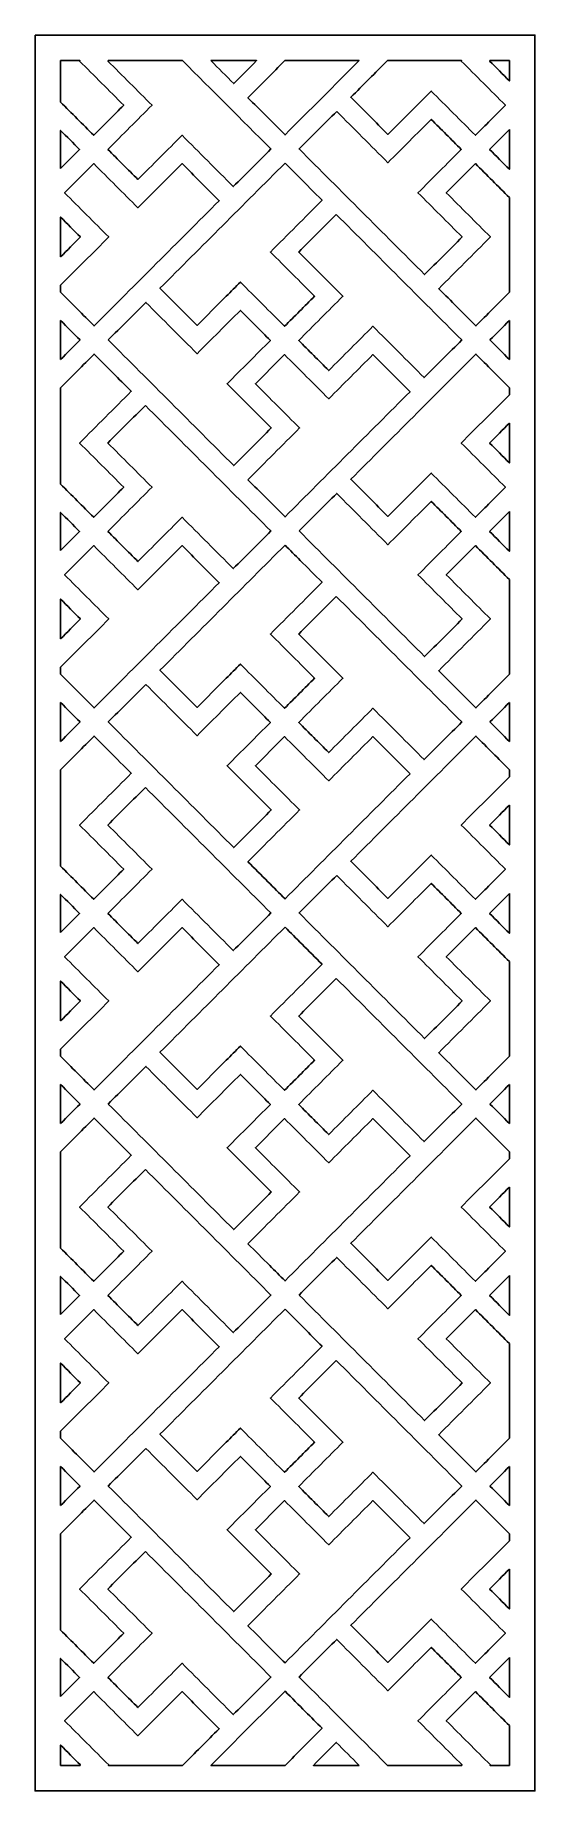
# Model space of a CAD drawing. Header units: centimetres. Extents: x 1.5 to 6.6, y -9 to 9.
import ezdxf

# ---------------------------------------------------------------- set-up
doc = ezdxf.new("R2010")
doc.units = ezdxf.units.CM
doc.header["$MEASUREMENT"] = 0
doc.layers.add('layer 1', color=7, linetype='Continuous')

msp = doc.modelspace()

# ---------------------------------------------------------------- linework, layer by layer
at = {"layer": 'layer 1', "color": 250}
msp.add_open_spline([(1.50052, 9.00077), (3.21004, 9.00077), (4.9195, 9.00077), (6.62899, 9.00077), (6.62899, 9.00077), (6.62899, 3.00044), (6.62899, -2.99989), (6.62899, -9.00022), (6.62899, -9.00022), (4.9195, -9.00022), (3.21004, -9.00022), (1.50052, -9.00022), (1.50052, -9.00022), (1.50052, -2.99989), (1.50052, 3.00044), (1.50052, 9.00077)], degree=3, knots=[0, 0, 0, 0, 0.2, 0.2, 0.2, 0.2, 0.4, 0.4, 0.4, 0.4, 0.6, 0.6, 0.6, 0.6, 1, 1, 1, 1], dxfattribs=at)
at = {"layer": 'layer 1', "color": 7}
for points, knots in [([(1.76205, 8.73924), (1.82831, 8.73924), (1.89455, 8.73924), (1.96079, 8.73924), (1.96079, 8.73924), (1.95951, 8.73793), (1.95822, 8.73665), (1.95692, 8.73535), (1.95692, 8.73535), (2.10801, 8.58423), (2.25911, 8.43314), (2.41022, 8.28205), (2.41022, 8.28205), (2.30745, 8.17929), (2.20473, 8.07653), (2.10195, 7.9738), (2.10195, 7.9738), (1.98868, 8.0871), (1.87537, 8.20041), (1.76205, 8.31372), (1.76205, 8.31372), (1.76205, 8.45554), (1.76205, 8.59739), (1.76205, 8.73924)], [0, 0, 0, 0, 0.14285714, 0.14285714, 0.14285714, 0.14285714, 0.28571429, 0.28571429, 0.28571429, 0.28571429, 0.42857143, 0.42857143, 0.42857143, 0.42857143, 0.57142857, 0.57142857, 0.57142857, 0.57142857, 0.71428571, 0.71428571, 0.71428571, 0.71428571, 1, 1, 1, 1]), ([(2.25091, 8.73924), (2.50519, 8.73924), (2.7595, 8.73924), (3.01377, 8.73924), (3.01377, 8.73924), (3.31573, 8.43723), (3.61773, 8.13524), (3.9197, 7.83327), (3.9197, 7.83327), (3.79125, 7.70483), (3.66282, 7.57639), (3.53437, 7.44798), (3.53437, 7.44798), (3.35914, 7.62324), (3.18383, 7.79852), (3.00858, 7.9738), (3.00858, 7.9738), (2.85746, 7.8227), (2.70638, 7.67158), (2.55527, 7.5205), (2.55527, 7.5205), (2.45255, 7.62324), (2.34976, 7.726), (2.24702, 7.82872), (2.24702, 7.82872), (2.39812, 7.97986), (2.54923, 8.13096), (2.70033, 8.28205), (2.70033, 8.28205), (2.54923, 8.43314), (2.39812, 8.58423), (2.24702, 8.73535), (2.24702, 8.73535), (2.2483, 8.73665), (2.24963, 8.73793), (2.25091, 8.73924)], [0, 0, 0, 0, 0.1, 0.1, 0.1, 0.1, 0.2, 0.2, 0.2, 0.2, 0.3, 0.3, 0.3, 0.3, 0.4, 0.4, 0.4, 0.4, 0.5, 0.5, 0.5, 0.5, 0.6, 0.6, 0.6, 0.6, 0.7, 0.7, 0.7, 0.7, 0.8, 0.8, 0.8, 0.8, 1, 1, 1, 1]), ([(3.30385, 8.73924), (3.46057, 8.73924), (3.61729, 8.73924), (3.77398, 8.73924), (3.77398, 8.73924), (3.69564, 8.66086), (3.61729, 8.58248), (3.53893, 8.50417), (3.53893, 8.50417), (3.46057, 8.58248), (3.38221, 8.66086), (3.30385, 8.73924)], [0, 0, 0, 0, 0.25, 0.25, 0.25, 0.25, 0.5, 0.5, 0.5, 0.5, 1, 1, 1, 1]), ([(4.06416, 8.73924), (4.31796, 8.73924), (4.5718, 8.73924), (4.82563, 8.73924), (4.82563, 8.73924), (4.572, 8.48558), (4.31837, 8.23196), (4.06476, 7.97832), (4.06476, 7.97832), (3.93783, 8.10523), (3.8109, 8.23218), (3.68398, 8.3591), (3.68398, 8.3591), (3.8107, 8.48581), (3.9374, 8.61252), (4.06416, 8.73924)], [0, 0, 0, 0, 0.2, 0.2, 0.2, 0.2, 0.4, 0.4, 0.4, 0.4, 0.6, 0.6, 0.6, 0.6, 1, 1, 1, 1]), ([(5.11575, 8.73924), (5.36959, 8.73924), (5.62346, 8.73924), (5.87729, 8.73924), (5.87729, 8.73924), (5.87601, 8.73793), (5.87471, 8.73665), (5.87343, 8.73535), (5.87343, 8.73535), (6.0245, 8.58423), (6.17563, 8.43314), (6.32673, 8.28205), (6.32673, 8.28205), (6.22396, 8.17929), (6.12123, 8.07653), (6.01848, 7.9738), (6.01848, 7.9738), (5.86736, 8.12488), (5.71627, 8.27598), (5.56519, 8.42708), (5.56519, 8.42708), (5.51681, 8.37875), (5.46848, 8.33041), (5.42011, 8.28205), (5.42011, 8.28205), (5.42011, 8.28205), (5.42011, 8.28205), (5.42011, 8.28205), (5.42011, 8.28205), (5.32039, 8.1823), (5.22068, 8.0826), (5.12094, 7.98286), (5.12094, 7.98286), (4.99403, 8.10979), (4.86711, 8.23673), (4.74019, 8.36365), (4.74019, 8.36365), (4.86536, 8.48883), (4.99056, 8.61402), (5.11575, 8.73924)], [0, 0, 0, 0, 0.09090909, 0.09090909, 0.09090909, 0.09090909, 0.18181818, 0.18181818, 0.18181818, 0.18181818, 0.27272727, 0.27272727, 0.27272727, 0.27272727, 0.36363636, 0.36363636, 0.36363636, 0.36363636, 0.45454545, 0.45454545, 0.45454545, 0.45454545, 0.54545455, 0.54545455, 0.54545455, 0.54545455, 0.63636364, 0.63636364, 0.63636364, 0.63636364, 0.72727273, 0.72727273, 0.72727273, 0.72727273, 0.81818182, 0.81818182, 0.81818182, 0.81818182, 1, 1, 1, 1]), ([(6.1674, 8.73924), (6.23408, 8.73924), (6.30075, 8.73924), (6.36745, 8.73924), (6.36745, 8.73924), (6.36745, 8.66996), (6.36745, 8.60069), (6.36745, 8.53141), (6.36745, 8.53141), (6.29949, 8.59939), (6.2315, 8.66735), (6.16352, 8.73535), (6.16352, 8.73535), (6.16484, 8.73665), (6.16609, 8.73793), (6.1674, 8.73924)], [0, 0, 0, 0, 0.2, 0.2, 0.2, 0.2, 0.4, 0.4, 0.4, 0.4, 0.6, 0.6, 0.6, 0.6, 1, 1, 1, 1]), ([(4.5951, 8.21858), (4.46671, 8.09014), (4.33825, 7.96172), (4.20982, 7.83327), (4.20982, 7.83327), (4.63894, 7.40417), (5.06806, 6.97503), (5.49718, 6.5459), (5.49718, 6.5459), (5.62563, 6.67434), (5.75406, 6.8028), (5.88247, 6.93121), (5.88247, 6.93121), (5.73137, 7.08232), (5.58028, 7.23343), (5.42919, 7.38451), (5.42919, 7.38451), (5.57729, 7.53258), (5.72534, 7.68069), (5.87343, 7.82872), (5.87343, 7.82872), (5.77068, 7.9315), (5.66791, 8.03425), (5.56519, 8.137), (5.56519, 8.137), (5.41707, 7.98893), (5.26902, 7.84083), (5.12094, 7.69273), (5.12094, 7.69273), (4.94568, 7.86803), (4.77039, 8.04329), (4.5951, 8.21858)], [0, 0, 0, 0, 0.11111111, 0.11111111, 0.11111111, 0.11111111, 0.22222222, 0.22222222, 0.22222222, 0.22222222, 0.33333333, 0.33333333, 0.33333333, 0.33333333, 0.44444444, 0.44444444, 0.44444444, 0.44444444, 0.55555556, 0.55555556, 0.55555556, 0.55555556, 0.66666667, 0.66666667, 0.66666667, 0.66666667, 0.77777778, 0.77777778, 0.77777778, 0.77777778, 1, 1, 1, 1]), ([(1.76205, 7.63388), (1.76205, 7.76378), (1.76205, 7.89368), (1.76205, 8.02357), (1.76205, 8.02357), (1.82701, 7.95865), (1.89198, 7.89368), (1.95693, 7.82872), (1.95693, 7.82872), (1.89198, 7.76378), (1.82701, 7.69884), (1.76205, 7.63388)], [0, 0, 0, 0, 0.25, 0.25, 0.25, 0.25, 0.5, 0.5, 0.5, 0.5, 1, 1, 1, 1]), ([(6.36745, 8.03267), (6.36745, 7.89671), (6.36745, 7.76078), (6.36745, 7.62481), (6.36745, 7.62481), (6.29949, 7.69277), (6.2315, 7.76078), (6.16352, 7.82872), (6.16352, 7.82872), (6.2315, 7.89671), (6.29949, 7.96468), (6.36745, 8.03267)], [0, 0, 0, 0, 0.25, 0.25, 0.25, 0.25, 0.5, 0.5, 0.5, 0.5, 1, 1, 1, 1]), ([(1.76205, 6.36452), (1.76205, 6.38876), (1.76205, 6.41296), (1.76205, 6.43712), (1.76205, 6.43712), (1.92673, 6.60186), (2.09144, 6.76654), (2.25608, 6.93121), (2.25608, 6.93121), (2.10499, 7.08232), (1.95389, 7.23343), (1.80282, 7.38451), (1.80282, 7.38451), (1.90251, 7.48426), (2.00224, 7.58396), (2.10195, 7.6837), (2.10195, 7.6837), (2.25308, 7.53258), (2.40419, 7.38149), (2.55527, 7.23035), (2.55527, 7.23035), (2.70638, 7.38149), (2.85746, 7.53258), (3.00858, 7.6837), (3.00858, 7.6837), (3.1355, 7.55676), (3.26242, 7.42984), (3.38933, 7.30292), (3.38933, 7.30292), (2.96173, 6.8753), (2.53412, 6.44767), (2.10649, 6.02006), (2.10649, 6.02006), (1.99174, 6.13491), (1.87689, 6.24971), (1.76205, 6.36452)], [0, 0, 0, 0, 0.1, 0.1, 0.1, 0.1, 0.2, 0.2, 0.2, 0.2, 0.3, 0.3, 0.3, 0.3, 0.4, 0.4, 0.4, 0.4, 0.5, 0.5, 0.5, 0.5, 0.6, 0.6, 0.6, 0.6, 0.7, 0.7, 0.7, 0.7, 0.8, 0.8, 0.8, 0.8, 1, 1, 1, 1]), ([(4.06476, 7.68821), (3.63713, 7.2606), (3.20954, 6.833), (2.78192, 6.40539), (2.78192, 6.40539), (2.90886, 6.27847), (3.03577, 6.15156), (3.1627, 6.02462), (3.1627, 6.02462), (3.26242, 6.12434), (3.36213, 6.22405), (3.46187, 6.32378), (3.46187, 6.32378), (3.46187, 6.32378), (3.46187, 6.32378), (3.46187, 6.32378), (3.46187, 6.32378), (3.51021, 6.37215), (3.55855, 6.42048), (3.60692, 6.46885), (3.60692, 6.46885), (3.75802, 6.31773), (3.90914, 6.16666), (4.06022, 6.01554), (4.06022, 6.01554), (4.16297, 6.11832), (4.26569, 6.22105), (4.36846, 6.32378), (4.36846, 6.32378), (4.21739, 6.4749), (4.06627, 6.62598), (3.91516, 6.77707), (3.91516, 6.77707), (4.09196, 6.95389), (4.26874, 7.13066), (4.44552, 7.30747), (4.44552, 7.30747), (4.36469, 7.38829), (4.28386, 7.46913), (4.20297, 7.54997), (4.20297, 7.54997), (4.15691, 7.59607), (4.11085, 7.64213), (4.06476, 7.68821)], [0, 0, 0, 0, 0.08333333, 0.08333333, 0.08333333, 0.08333333, 0.16666667, 0.16666667, 0.16666667, 0.16666667, 0.25, 0.25, 0.25, 0.25, 0.33333333, 0.33333333, 0.33333333, 0.33333333, 0.41666667, 0.41666667, 0.41666667, 0.41666667, 0.5, 0.5, 0.5, 0.5, 0.58333333, 0.58333333, 0.58333333, 0.58333333, 0.66666667, 0.66666667, 0.66666667, 0.66666667, 0.75, 0.75, 0.75, 0.75, 0.83333333, 0.83333333, 0.83333333, 0.83333333, 1, 1, 1, 1]), ([(6.36745, 7.33472), (6.36745, 7.01131), (6.36745, 6.68791), (6.36745, 6.36452), (6.36745, 6.36452), (6.25265, 6.24971), (6.13783, 6.13491), (6.02304, 6.02006), (6.02304, 6.02006), (5.89606, 6.14701), (5.76914, 6.27395), (5.64225, 6.40085), (5.64225, 6.40085), (5.819, 6.57762), (5.99581, 6.75444), (6.17258, 6.93121), (6.17258, 6.93121), (6.0215, 7.08232), (5.87037, 7.23343), (5.7193, 7.38451), (5.7193, 7.38451), (5.819, 7.48426), (5.91875, 7.58396), (6.01848, 7.6837), (6.01848, 7.6837), (6.13478, 7.56737), (6.25109, 7.45105), (6.36745, 7.33472)], [0, 0, 0, 0, 0.125, 0.125, 0.125, 0.125, 0.25, 0.25, 0.25, 0.25, 0.375, 0.375, 0.375, 0.375, 0.5, 0.5, 0.5, 0.5, 0.625, 0.625, 0.625, 0.625, 0.75, 0.75, 0.75, 0.75, 1, 1, 1, 1]), ([(1.76205, 6.72731), (1.76205, 6.86324), (1.76205, 6.99917), (1.76205, 7.13514), (1.76205, 7.13514), (1.83005, 7.06717), (1.89801, 6.99917), (1.96597, 6.93121), (1.96597, 6.93121), (1.89801, 6.86324), (1.83005, 6.79525), (1.76205, 6.72731)], [0, 0, 0, 0, 0.25, 0.25, 0.25, 0.25, 0.5, 0.5, 0.5, 0.5, 1, 1, 1, 1]), ([(4.59058, 7.16241), (4.46215, 7.03398), (4.33371, 6.90553), (4.20528, 6.77707), (4.20528, 6.77707), (4.35638, 6.62598), (4.50745, 6.4749), (4.65857, 6.32378), (4.65857, 6.32378), (4.50745, 6.17268), (4.35638, 6.02159), (4.20528, 5.8705), (4.20528, 5.8705), (4.30803, 5.76773), (4.41078, 5.66502), (4.51353, 5.56224), (4.51353, 5.56224), (4.66459, 5.71335), (4.8157, 5.86444), (4.96683, 6.01554), (4.96683, 6.01554), (5.14209, 5.84027), (5.31737, 5.66502), (5.49263, 5.48972), (5.49263, 5.48972), (5.62107, 5.61815), (5.74952, 5.74659), (5.87796, 5.87503), (5.87796, 5.87503), (5.44883, 6.30416), (5.01971, 6.73328), (4.59058, 7.16241)], [0, 0, 0, 0, 0.11111111, 0.11111111, 0.11111111, 0.11111111, 0.22222222, 0.22222222, 0.22222222, 0.22222222, 0.33333333, 0.33333333, 0.33333333, 0.33333333, 0.44444444, 0.44444444, 0.44444444, 0.44444444, 0.55555556, 0.55555556, 0.55555556, 0.55555556, 0.66666667, 0.66666667, 0.66666667, 0.66666667, 0.77777778, 0.77777778, 0.77777778, 0.77777778, 1, 1, 1, 1]), ([(2.25158, 5.87503), (2.37999, 6.00345), (2.50844, 6.1319), (2.6369, 6.26033), (2.6369, 6.26033), (2.81214, 6.08508), (2.98742, 5.90977), (3.1627, 5.73451), (3.1627, 5.73451), (3.31074, 5.88256), (3.45886, 6.03067), (3.60692, 6.17873), (3.60692, 6.17873), (3.70967, 6.076), (3.81242, 5.97325), (3.91516, 5.8705), (3.91516, 5.8705), (3.76709, 5.72241), (3.61901, 5.57432), (3.47093, 5.42627), (3.47093, 5.42627), (3.62203, 5.27517), (3.77314, 5.12405), (3.92424, 4.97296), (3.92424, 4.97296), (3.7958, 4.84452), (3.66735, 4.71609), (3.53893, 4.58764), (3.53893, 4.58764), (3.10979, 5.01679), (2.68069, 5.44588), (2.25158, 5.87503)], [0, 0, 0, 0, 0.11111111, 0.11111111, 0.11111111, 0.11111111, 0.22222222, 0.22222222, 0.22222222, 0.22222222, 0.33333333, 0.33333333, 0.33333333, 0.33333333, 0.44444444, 0.44444444, 0.44444444, 0.44444444, 0.55555556, 0.55555556, 0.55555556, 0.55555556, 0.66666667, 0.66666667, 0.66666667, 0.66666667, 0.77777778, 0.77777778, 0.77777778, 0.77777778, 1, 1, 1, 1]), ([(1.76205, 5.67565), (1.76205, 5.80857), (1.76205, 5.9415), (1.76205, 6.07442), (1.76205, 6.07442), (1.82853, 6.00792), (1.89499, 5.9415), (1.96144, 5.87503), (1.96144, 5.87503), (1.89499, 5.80857), (1.82853, 5.74211), (1.76205, 5.67565)], [0, 0, 0, 0, 0.25, 0.25, 0.25, 0.25, 0.5, 0.5, 0.5, 0.5, 1, 1, 1, 1]), ([(6.36745, 6.07442), (6.36745, 5.9415), (6.36745, 5.80857), (6.36745, 5.67565), (6.36745, 5.67565), (6.301, 5.74211), (6.23454, 5.80857), (6.16803, 5.87503), (6.16803, 5.87503), (6.23454, 5.9415), (6.301, 6.00792), (6.36745, 6.07442)], [0, 0, 0, 0, 0.25, 0.25, 0.25, 0.25, 0.5, 0.5, 0.5, 0.5, 1, 1, 1, 1]), ([(1.76205, 4.3972), (1.76205, 4.72664), (1.76205, 5.0561), (1.76205, 5.38553), (1.76205, 5.38553), (1.87689, 5.50033), (1.99174, 5.61519), (2.10649, 5.72998), (2.10649, 5.72998), (2.23345, 5.60305), (2.36037, 5.47612), (2.48728, 5.3492), (2.48728, 5.3492), (2.31049, 5.1724), (2.1337, 4.99562), (1.95692, 4.81881), (1.95692, 4.81881), (2.10801, 4.66775), (2.25911, 4.51664), (2.41022, 4.36553), (2.41022, 4.36553), (2.30745, 4.26281), (2.20473, 4.16003), (2.10195, 4.05731), (2.10195, 4.05731), (1.98868, 4.17059), (1.87537, 4.28391), (1.76205, 4.3972)], [0, 0, 0, 0, 0.125, 0.125, 0.125, 0.125, 0.25, 0.25, 0.25, 0.25, 0.375, 0.375, 0.375, 0.375, 0.5, 0.5, 0.5, 0.5, 0.625, 0.625, 0.625, 0.625, 0.75, 0.75, 0.75, 0.75, 1, 1, 1, 1]), ([(3.68398, 4.44263), (3.86077, 4.61939), (4.03754, 4.79619), (4.21434, 4.97296), (4.21434, 4.97296), (4.06324, 5.12405), (3.91215, 5.27517), (3.76104, 5.42627), (3.76104, 5.42627), (3.86077, 5.52598), (3.96049, 5.62572), (4.06022, 5.72544), (4.06022, 5.72544), (4.21132, 5.57432), (4.36242, 5.42325), (4.51353, 5.27213), (4.51353, 5.27213), (4.66459, 5.42325), (4.8157, 5.57432), (4.96683, 5.72544), (4.96683, 5.72544), (5.09374, 5.5985), (5.22065, 5.47158), (5.34758, 5.34466), (5.34758, 5.34466), (4.91999, 4.91707), (4.49236, 4.48944), (4.06476, 4.06184), (4.06476, 4.06184), (3.93783, 4.18877), (3.8109, 4.31565), (3.68398, 4.44263)], [0, 0, 0, 0, 0.11111111, 0.11111111, 0.11111111, 0.11111111, 0.22222222, 0.22222222, 0.22222222, 0.22222222, 0.33333333, 0.33333333, 0.33333333, 0.33333333, 0.44444444, 0.44444444, 0.44444444, 0.44444444, 0.55555556, 0.55555556, 0.55555556, 0.55555556, 0.66666667, 0.66666667, 0.66666667, 0.66666667, 0.77777778, 0.77777778, 0.77777778, 0.77777778, 1, 1, 1, 1]), ([(6.36745, 5.38553), (6.36745, 5.36132), (6.36745, 5.3371), (6.36745, 5.31288), (6.36745, 5.31288), (6.20278, 5.1482), (6.0381, 4.98353), (5.87343, 4.81881), (5.87343, 4.81881), (6.0245, 4.66775), (6.17563, 4.51664), (6.32673, 4.36553), (6.32673, 4.36553), (6.22396, 4.26281), (6.12123, 4.16003), (6.01848, 4.05731), (6.01848, 4.05731), (5.86736, 4.20839), (5.71627, 4.3595), (5.56519, 4.51061), (5.56519, 4.51061), (5.51681, 4.46225), (5.46848, 4.4139), (5.42011, 4.36553), (5.42011, 4.36553), (5.42011, 4.36553), (5.42011, 4.36553), (5.42011, 4.36553), (5.42011, 4.36553), (5.32039, 4.26583), (5.22068, 4.16609), (5.12094, 4.06637), (5.12094, 4.06637), (4.99403, 4.19327), (4.86711, 4.32021), (4.74019, 4.44715), (4.74019, 4.44715), (5.16779, 4.87475), (5.59538, 5.30236), (6.02304, 5.72998), (6.02304, 5.72998), (6.13783, 5.61519), (6.25265, 5.50033), (6.36745, 5.38553)], [0, 0, 0, 0, 0.08333333, 0.08333333, 0.08333333, 0.08333333, 0.16666667, 0.16666667, 0.16666667, 0.16666667, 0.25, 0.25, 0.25, 0.25, 0.33333333, 0.33333333, 0.33333333, 0.33333333, 0.41666667, 0.41666667, 0.41666667, 0.41666667, 0.5, 0.5, 0.5, 0.5, 0.58333333, 0.58333333, 0.58333333, 0.58333333, 0.66666667, 0.66666667, 0.66666667, 0.66666667, 0.75, 0.75, 0.75, 0.75, 0.83333333, 0.83333333, 0.83333333, 0.83333333, 1, 1, 1, 1]), ([(2.63231, 5.20415), (2.50389, 5.07569), (2.37546, 4.94727), (2.24702, 4.81881), (2.24702, 4.81881), (2.39812, 4.66775), (2.54923, 4.51664), (2.70033, 4.36553), (2.70033, 4.36553), (2.54923, 4.21446), (2.39812, 4.06334), (2.24702, 3.91225), (2.24702, 3.91225), (2.34976, 3.8095), (2.45255, 3.70676), (2.55527, 3.604), (2.55527, 3.604), (2.70638, 3.75508), (2.85746, 3.9062), (3.00858, 4.05731), (3.00858, 4.05731), (3.18383, 3.88201), (3.35914, 3.70676), (3.53437, 3.53149), (3.53437, 3.53149), (3.66282, 3.65991), (3.79125, 3.78836), (3.9197, 3.91678), (3.9197, 3.91678), (3.49059, 4.3459), (3.06146, 4.77503), (2.63231, 5.20415)], [0, 0, 0, 0, 0.11111111, 0.11111111, 0.11111111, 0.11111111, 0.22222222, 0.22222222, 0.22222222, 0.22222222, 0.33333333, 0.33333333, 0.33333333, 0.33333333, 0.44444444, 0.44444444, 0.44444444, 0.44444444, 0.55555556, 0.55555556, 0.55555556, 0.55555556, 0.66666667, 0.66666667, 0.66666667, 0.66666667, 0.77777778, 0.77777778, 0.77777778, 0.77777778, 1, 1, 1, 1]), ([(6.36745, 5.02275), (6.36745, 4.88681), (6.36745, 4.75087), (6.36745, 4.61492), (6.36745, 4.61492), (6.29949, 4.68289), (6.2315, 4.75087), (6.16352, 4.81881), (6.16352, 4.81881), (6.2315, 4.88681), (6.29949, 4.95476), (6.36745, 5.02275)], [0, 0, 0, 0, 0.25, 0.25, 0.25, 0.25, 0.5, 0.5, 0.5, 0.5, 1, 1, 1, 1]), ([(4.20982, 3.91678), (4.33825, 4.04524), (4.46671, 4.17365), (4.5951, 4.30208), (4.5951, 4.30208), (4.77039, 4.12679), (4.94568, 3.95155), (5.12094, 3.77626), (5.12094, 3.77626), (5.26902, 3.92434), (5.41707, 4.07241), (5.56519, 4.22047), (5.56519, 4.22047), (5.66791, 4.11773), (5.77068, 4.01499), (5.87343, 3.91225), (5.87343, 3.91225), (5.72534, 3.76418), (5.57729, 3.61609), (5.42919, 3.46803), (5.42919, 3.46803), (5.58028, 3.31693), (5.73137, 3.16579), (5.88247, 3.01471), (5.88247, 3.01471), (5.75406, 2.88627), (5.62563, 2.75787), (5.49718, 2.6294), (5.49718, 2.6294), (5.06806, 3.05852), (4.63894, 3.48766), (4.20982, 3.91678)], [0, 0, 0, 0, 0.11111111, 0.11111111, 0.11111111, 0.11111111, 0.22222222, 0.22222222, 0.22222222, 0.22222222, 0.33333333, 0.33333333, 0.33333333, 0.33333333, 0.44444444, 0.44444444, 0.44444444, 0.44444444, 0.55555556, 0.55555556, 0.55555556, 0.55555556, 0.66666667, 0.66666667, 0.66666667, 0.66666667, 0.77777778, 0.77777778, 0.77777778, 0.77777778, 1, 1, 1, 1]), ([(1.76205, 3.7174), (1.76205, 3.84731), (1.76205, 3.9772), (1.76205, 4.1071), (1.76205, 4.1071), (1.82701, 4.04217), (1.89198, 3.9772), (1.95693, 3.91225), (1.95693, 3.91225), (1.89198, 3.84731), (1.82701, 3.78235), (1.76205, 3.7174)], [0, 0, 0, 0, 0.25, 0.25, 0.25, 0.25, 0.5, 0.5, 0.5, 0.5, 1, 1, 1, 1]), ([(6.36745, 4.11619), (6.36745, 3.98023), (6.36745, 3.84429), (6.36745, 3.70832), (6.36745, 3.70832), (6.29949, 3.77629), (6.2315, 3.84429), (6.16352, 3.91225), (6.16352, 3.91225), (6.2315, 3.98023), (6.29949, 4.04819), (6.36745, 4.11619)], [0, 0, 0, 0, 0.25, 0.25, 0.25, 0.25, 0.5, 0.5, 0.5, 0.5, 1, 1, 1, 1]), ([(1.76205, 2.44802), (1.76205, 2.47225), (1.76205, 2.49646), (1.76205, 2.52069), (1.76205, 2.52069), (1.92673, 2.68536), (2.09144, 2.85005), (2.25608, 3.01471), (2.25608, 3.01471), (2.10499, 3.16579), (1.95389, 3.31693), (1.80282, 3.46803), (1.80282, 3.46803), (1.90251, 3.56772), (2.00224, 3.66746), (2.10195, 3.76719), (2.10195, 3.76719), (2.25308, 3.61609), (2.40419, 3.46498), (2.55527, 3.3139), (2.55527, 3.3139), (2.70638, 3.46498), (2.85746, 3.61609), (3.00858, 3.76719), (3.00858, 3.76719), (3.1355, 3.64029), (3.26242, 3.51331), (3.38933, 3.38643), (3.38933, 3.38643), (2.96173, 2.95878), (2.53412, 2.53119), (2.10649, 2.10358), (2.10649, 2.10358), (2.0423, 2.16779), (1.97806, 2.23201), (1.91383, 2.29624), (1.91383, 2.29624), (1.86325, 2.34684), (1.81266, 2.39743), (1.76205, 2.44802)], [0, 0, 0, 0, 0.09090909, 0.09090909, 0.09090909, 0.09090909, 0.18181818, 0.18181818, 0.18181818, 0.18181818, 0.27272727, 0.27272727, 0.27272727, 0.27272727, 0.36363636, 0.36363636, 0.36363636, 0.36363636, 0.45454545, 0.45454545, 0.45454545, 0.45454545, 0.54545455, 0.54545455, 0.54545455, 0.54545455, 0.63636364, 0.63636364, 0.63636364, 0.63636364, 0.72727273, 0.72727273, 0.72727273, 0.72727273, 0.81818182, 0.81818182, 0.81818182, 0.81818182, 1, 1, 1, 1]), ([(4.06476, 3.77175), (3.63713, 3.3441), (3.20954, 2.91651), (2.78192, 2.48886), (2.78192, 2.48886), (2.90886, 2.36196), (3.03577, 2.23504), (3.1627, 2.10812), (3.1627, 2.10812), (3.26242, 2.20784), (3.36213, 2.30755), (3.46187, 2.4073), (3.46187, 2.4073), (3.46187, 2.4073), (3.46187, 2.4073), (3.46187, 2.4073), (3.46187, 2.4073), (3.51021, 2.45563), (3.55855, 2.50401), (3.60692, 2.55235), (3.60692, 2.55235), (3.75802, 2.40127), (3.90914, 2.25016), (4.06022, 2.09905), (4.06022, 2.09905), (4.16297, 2.2018), (4.26569, 2.30455), (4.36846, 2.4073), (4.36846, 2.4073), (4.21739, 2.55839), (4.06627, 2.70949), (3.91516, 2.86059), (3.91516, 2.86059), (4.09196, 3.03738), (4.26874, 3.21418), (4.44552, 3.39096), (4.44552, 3.39096), (4.37073, 3.46574), (4.29595, 3.54058), (4.22113, 3.61535), (4.22113, 3.61535), (4.169, 3.66746), (4.11689, 3.7196), (4.06476, 3.77175)], [0, 0, 0, 0, 0.08333333, 0.08333333, 0.08333333, 0.08333333, 0.16666667, 0.16666667, 0.16666667, 0.16666667, 0.25, 0.25, 0.25, 0.25, 0.33333333, 0.33333333, 0.33333333, 0.33333333, 0.41666667, 0.41666667, 0.41666667, 0.41666667, 0.5, 0.5, 0.5, 0.5, 0.58333333, 0.58333333, 0.58333333, 0.58333333, 0.66666667, 0.66666667, 0.66666667, 0.66666667, 0.75, 0.75, 0.75, 0.75, 0.83333333, 0.83333333, 0.83333333, 0.83333333, 1, 1, 1, 1]), ([(6.36745, 3.41822), (6.36745, 3.09484), (6.36745, 2.77141), (6.36745, 2.44802), (6.36745, 2.44802), (6.25265, 2.33323), (6.13783, 2.21842), (6.02304, 2.10358), (6.02304, 2.10358), (5.9648, 2.16178), (5.90666, 2.21993), (5.8485, 2.27811), (5.8485, 2.27811), (5.77974, 2.34686), (5.711, 2.41561), (5.64225, 2.48438), (5.64225, 2.48438), (5.819, 2.66115), (5.99581, 2.83793), (6.17258, 3.01471), (6.17258, 3.01471), (6.0215, 3.16579), (5.87037, 3.31693), (5.7193, 3.46803), (5.7193, 3.46803), (5.819, 3.56772), (5.91875, 3.66746), (6.01848, 3.76719), (6.01848, 3.76719), (6.13478, 3.65087), (6.25109, 3.53455), (6.36745, 3.41822)], [0, 0, 0, 0, 0.11111111, 0.11111111, 0.11111111, 0.11111111, 0.22222222, 0.22222222, 0.22222222, 0.22222222, 0.33333333, 0.33333333, 0.33333333, 0.33333333, 0.44444444, 0.44444444, 0.44444444, 0.44444444, 0.55555556, 0.55555556, 0.55555556, 0.55555556, 0.66666667, 0.66666667, 0.66666667, 0.66666667, 0.77777778, 0.77777778, 0.77777778, 0.77777778, 1, 1, 1, 1]), ([(4.59058, 3.24588), (4.46215, 3.11746), (4.33371, 2.98903), (4.20528, 2.86059), (4.20528, 2.86059), (4.35638, 2.70949), (4.50745, 2.55839), (4.65857, 2.4073), (4.65857, 2.4073), (4.50745, 2.25621), (4.35638, 2.10507), (4.20528, 1.95401), (4.20528, 1.95401), (4.30803, 1.85126), (4.41078, 1.74849), (4.51353, 1.64577), (4.51353, 1.64577), (4.66459, 1.79686), (4.8157, 1.94798), (4.96683, 2.09905), (4.96683, 2.09905), (5.14209, 1.92377), (5.31737, 1.74849), (5.49263, 1.57322), (5.49263, 1.57322), (5.62107, 1.70166), (5.74952, 1.83012), (5.87796, 1.95853), (5.87796, 1.95853), (5.44883, 2.38766), (5.01971, 2.81678), (4.59058, 3.24588)], [0, 0, 0, 0, 0.11111111, 0.11111111, 0.11111111, 0.11111111, 0.22222222, 0.22222222, 0.22222222, 0.22222222, 0.33333333, 0.33333333, 0.33333333, 0.33333333, 0.44444444, 0.44444444, 0.44444444, 0.44444444, 0.55555556, 0.55555556, 0.55555556, 0.55555556, 0.66666667, 0.66666667, 0.66666667, 0.66666667, 0.77777778, 0.77777778, 0.77777778, 0.77777778, 1, 1, 1, 1]), ([(1.76205, 2.8108), (1.76205, 2.94675), (1.76205, 3.08271), (1.76205, 3.21864), (1.76205, 3.21864), (1.83005, 3.15067), (1.89801, 3.08271), (1.96597, 3.01471), (1.96597, 3.01471), (1.89801, 2.94675), (1.83005, 2.87878), (1.76205, 2.8108)], [0, 0, 0, 0, 0.25, 0.25, 0.25, 0.25, 0.5, 0.5, 0.5, 0.5, 1, 1, 1, 1]), ([(2.6369, 2.34384), (2.50844, 2.21538), (2.37999, 2.08701), (2.25158, 1.95853), (2.25158, 1.95853), (2.68069, 1.52941), (3.10979, 1.10029), (3.53893, 0.67116), (3.53893, 0.67116), (3.66735, 0.79959), (3.7958, 0.92803), (3.92424, 1.05648), (3.92424, 1.05648), (3.77314, 1.20754), (3.62203, 1.35864), (3.47093, 1.50976), (3.47093, 1.50976), (3.61901, 1.65785), (3.76709, 1.80594), (3.91516, 1.95401), (3.91516, 1.95401), (3.81242, 2.05674), (3.70967, 2.1595), (3.60692, 2.26224), (3.60692, 2.26224), (3.45886, 2.11415), (3.31074, 1.96608), (3.1627, 1.818), (3.1627, 1.818), (2.98742, 1.9933), (2.81214, 2.16857), (2.6369, 2.34384)], [0, 0, 0, 0, 0.11111111, 0.11111111, 0.11111111, 0.11111111, 0.22222222, 0.22222222, 0.22222222, 0.22222222, 0.33333333, 0.33333333, 0.33333333, 0.33333333, 0.44444444, 0.44444444, 0.44444444, 0.44444444, 0.55555556, 0.55555556, 0.55555556, 0.55555556, 0.66666667, 0.66666667, 0.66666667, 0.66666667, 0.77777778, 0.77777778, 0.77777778, 0.77777778, 1, 1, 1, 1]), ([(1.76205, 1.75915), (1.76205, 1.89208), (1.76205, 2.02499), (1.76205, 2.15791), (1.76205, 2.15791), (1.82853, 2.09147), (1.89499, 2.02499), (1.96144, 1.95853), (1.96144, 1.95853), (1.89499, 1.89208), (1.82853, 1.82562), (1.76205, 1.75915)], [0, 0, 0, 0, 0.25, 0.25, 0.25, 0.25, 0.5, 0.5, 0.5, 0.5, 1, 1, 1, 1]), ([(6.36745, 2.15791), (6.36745, 2.02499), (6.36745, 1.89208), (6.36745, 1.75915), (6.36745, 1.75915), (6.301, 1.82562), (6.23454, 1.89207), (6.16803, 1.95853), (6.16803, 1.95853), (6.23454, 2.02499), (6.301, 2.09147), (6.36745, 2.15791)], [0, 0, 0, 0, 0.25, 0.25, 0.25, 0.25, 0.5, 0.5, 0.5, 0.5, 1, 1, 1, 1]), ([(1.76205, 0.48073), (1.76205, 0.81015), (1.76205, 1.13959), (1.76205, 1.46902), (1.76205, 1.46902), (1.87689, 1.58384), (1.99174, 1.69866), (2.10649, 1.81347), (2.10649, 1.81347), (2.15862, 1.76136), (2.21076, 1.70922), (2.26291, 1.65708), (2.26291, 1.65708), (2.33768, 1.5823), (2.4125, 1.50749), (2.48728, 1.43271), (2.48728, 1.43271), (2.31049, 1.25592), (2.1337, 1.07911), (1.95692, 0.90233), (1.95692, 0.90233), (2.10801, 0.75124), (2.25911, 0.60015), (2.41022, 0.44905), (2.41022, 0.44905), (2.30745, 0.34629), (2.20473, 0.24354), (2.10195, 0.1408), (2.10195, 0.1408), (1.98868, 0.25411), (1.87537, 0.36743), (1.76205, 0.48073)], [0, 0, 0, 0, 0.11111111, 0.11111111, 0.11111111, 0.11111111, 0.22222222, 0.22222222, 0.22222222, 0.22222222, 0.33333333, 0.33333333, 0.33333333, 0.33333333, 0.44444444, 0.44444444, 0.44444444, 0.44444444, 0.55555556, 0.55555556, 0.55555556, 0.55555556, 0.66666667, 0.66666667, 0.66666667, 0.66666667, 0.77777778, 0.77777778, 0.77777778, 0.77777778, 1, 1, 1, 1]), ([(5.34758, 1.42815), (5.22065, 1.5551), (5.09374, 1.68203), (4.96683, 1.80893), (4.96683, 1.80893), (4.8157, 1.65786), (4.66459, 1.50676), (4.51353, 1.35567), (4.51353, 1.35567), (4.36242, 1.50676), (4.21132, 1.65786), (4.06022, 1.80893), (4.06022, 1.80893), (3.96049, 1.7092), (3.86077, 1.60949), (3.76104, 1.50976), (3.76104, 1.50976), (3.91215, 1.35864), (4.06324, 1.20754), (4.21434, 1.05648), (4.21434, 1.05648), (4.03754, 0.87967), (3.86077, 0.7029), (3.68398, 0.52611), (3.68398, 0.52611), (3.75272, 0.45737), (3.82148, 0.38861), (3.89024, 0.31986), (3.89024, 0.31986), (3.94838, 0.26168), (4.0066, 0.20349), (4.06476, 0.14533), (4.06476, 0.14533), (4.49236, 0.57296), (4.91999, 1.00057), (5.34758, 1.42815)], [0, 0, 0, 0, 0.1, 0.1, 0.1, 0.1, 0.2, 0.2, 0.2, 0.2, 0.3, 0.3, 0.3, 0.3, 0.4, 0.4, 0.4, 0.4, 0.5, 0.5, 0.5, 0.5, 0.6, 0.6, 0.6, 0.6, 0.7, 0.7, 0.7, 0.7, 0.8, 0.8, 0.8, 0.8, 1, 1, 1, 1]), ([(6.36745, 1.46902), (6.36745, 1.4448), (6.36745, 1.42057), (6.36745, 1.39636), (6.36745, 1.39636), (6.20278, 1.2317), (6.0381, 1.06702), (5.87343, 0.90233), (5.87343, 0.90233), (6.0245, 0.75124), (6.17563, 0.60015), (6.32673, 0.44905), (6.32673, 0.44905), (6.22396, 0.34629), (6.12123, 0.24354), (6.01848, 0.1408), (6.01848, 0.1408), (5.86736, 0.29189), (5.71627, 0.44301), (5.56519, 0.59409), (5.56519, 0.59409), (5.51681, 0.54573), (5.46848, 0.49739), (5.42011, 0.44905), (5.42011, 0.44905), (5.42011, 0.44905), (5.42011, 0.44905), (5.42011, 0.44905), (5.42011, 0.44905), (5.32039, 0.3493), (5.22068, 0.24956), (5.12094, 0.14988), (5.12094, 0.14988), (4.99403, 0.2768), (4.86711, 0.40371), (4.74019, 0.53066), (4.74019, 0.53066), (5.16779, 0.95824), (5.59538, 1.38588), (6.02304, 1.81347), (6.02304, 1.81347), (6.08122, 1.75529), (6.13937, 1.69713), (6.19751, 1.63897), (6.19751, 1.63897), (6.25415, 1.5823), (6.31079, 1.52569), (6.36745, 1.46902)], [0, 0, 0, 0, 0.07692308, 0.07692308, 0.07692308, 0.07692308, 0.15384615, 0.15384615, 0.15384615, 0.15384615, 0.23076923, 0.23076923, 0.23076923, 0.23076923, 0.30769231, 0.30769231, 0.30769231, 0.30769231, 0.38461538, 0.38461538, 0.38461538, 0.38461538, 0.46153846, 0.46153846, 0.46153846, 0.46153846, 0.53846154, 0.53846154, 0.53846154, 0.53846154, 0.61538462, 0.61538462, 0.61538462, 0.61538462, 0.69230769, 0.69230769, 0.69230769, 0.69230769, 0.76923077, 0.76923077, 0.76923077, 0.76923077, 0.84615385, 0.84615385, 0.84615385, 0.84615385, 1, 1, 1, 1]), ([(2.63231, 1.28766), (2.50389, 1.1592), (2.37546, 1.03077), (2.24702, 0.90233), (2.24702, 0.90233), (2.39812, 0.75124), (2.54923, 0.60015), (2.70033, 0.44905), (2.70033, 0.44905), (2.54923, 0.29796), (2.39812, 0.14683), (2.24702, -0.00427), (2.24702, -0.00427), (2.34976, -0.107), (2.45255, -0.20976), (2.55527, -0.31251), (2.55527, -0.31251), (2.70638, -0.16139), (2.85746, -0.01027), (3.00858, 0.1408), (3.00858, 0.1408), (3.18383, -0.0345), (3.35914, -0.20976), (3.53437, -0.38506), (3.53437, -0.38506), (3.66282, -0.2566), (3.79125, -0.12816), (3.9197, 0.00028), (3.9197, 0.00028), (3.49059, 0.4294), (3.06146, 0.85852), (2.63231, 1.28766)], [0, 0, 0, 0, 0.11111111, 0.11111111, 0.11111111, 0.11111111, 0.22222222, 0.22222222, 0.22222222, 0.22222222, 0.33333333, 0.33333333, 0.33333333, 0.33333333, 0.44444444, 0.44444444, 0.44444444, 0.44444444, 0.55555556, 0.55555556, 0.55555556, 0.55555556, 0.66666667, 0.66666667, 0.66666667, 0.66666667, 0.77777778, 0.77777778, 0.77777778, 0.77777778, 1, 1, 1, 1]), ([(6.36745, 1.10627), (6.36745, 0.97034), (6.36745, 0.83437), (6.36745, 0.69844), (6.36745, 0.69844), (6.29949, 0.76638), (6.2315, 0.83437), (6.16352, 0.90233), (6.16352, 0.90233), (6.2315, 0.97034), (6.29949, 1.03827), (6.36745, 1.10627)], [0, 0, 0, 0, 0.25, 0.25, 0.25, 0.25, 0.5, 0.5, 0.5, 0.5, 1, 1, 1, 1]), ([(4.5951, 0.38561), (4.46671, 0.25716), (4.33825, 0.12873), (4.20982, 0.00028), (4.20982, 0.00028), (4.63894, -0.42882), (5.06806, -0.85795), (5.49718, -1.28707), (5.49718, -1.28707), (5.62563, -1.15863), (5.75406, -1.03022), (5.88247, -0.90178), (5.88247, -0.90178), (5.73137, -0.75068), (5.58028, -0.59959), (5.42919, -0.44849), (5.42919, -0.44849), (5.57729, -0.30042), (5.72534, -0.15234), (5.87343, -0.00427), (5.87343, -0.00427), (5.77068, 0.09848), (5.66791, 0.20125), (5.56519, 0.30397), (5.56519, 0.30397), (5.41707, 0.15591), (5.26902, 0.00783), (5.12094, -0.14024), (5.12094, -0.14024), (4.94568, 0.03505), (4.77039, 0.21032), (4.5951, 0.38561)], [0, 0, 0, 0, 0.11111111, 0.11111111, 0.11111111, 0.11111111, 0.22222222, 0.22222222, 0.22222222, 0.22222222, 0.33333333, 0.33333333, 0.33333333, 0.33333333, 0.44444444, 0.44444444, 0.44444444, 0.44444444, 0.55555556, 0.55555556, 0.55555556, 0.55555556, 0.66666667, 0.66666667, 0.66666667, 0.66666667, 0.77777778, 0.77777778, 0.77777778, 0.77777778, 1, 1, 1, 1]), ([(1.76205, -0.19913), (1.76205, -0.06922), (1.76205, 0.0607), (1.76205, 0.1906), (1.76205, 0.1906), (1.82701, 0.12566), (1.89198, 0.0607), (1.95693, -0.00427), (1.95693, -0.00427), (1.89198, -0.06922), (1.82701, -0.13417), (1.76205, -0.19913)], [0, 0, 0, 0, 0.25, 0.25, 0.25, 0.25, 0.5, 0.5, 0.5, 0.5, 1, 1, 1, 1]), ([(6.36745, 0.19968), (6.36745, 0.06372), (6.36745, -0.07223), (6.36745, -0.20819), (6.36745, -0.20819), (6.29949, -0.14019), (6.2315, -0.07223), (6.16352, -0.00427), (6.16352, -0.00427), (6.2315, 0.06372), (6.29949, 0.13171), (6.36745, 0.19968)], [0, 0, 0, 0, 0.25, 0.25, 0.25, 0.25, 0.5, 0.5, 0.5, 0.5, 1, 1, 1, 1]), ([(1.76205, -1.46847), (1.76205, -1.44424), (1.76205, -1.42002), (1.76205, -1.39581), (1.76205, -1.39581), (1.92673, -1.23115), (2.09144, -1.06646), (2.25608, -0.90178), (2.25608, -0.90178), (2.10499, -0.75068), (1.95389, -0.59959), (1.80282, -0.44849), (1.80282, -0.44849), (1.90251, -0.34875), (2.00224, -0.24901), (2.10195, -0.14932), (2.10195, -0.14932), (2.25308, -0.30042), (2.40419, -0.45151), (2.55527, -0.60261), (2.55527, -0.60261), (2.70638, -0.45151), (2.85746, -0.30042), (3.00858, -0.14932), (3.00858, -0.14932), (3.1355, -0.27621), (3.26242, -0.40316), (3.38933, -0.53009), (3.38933, -0.53009), (2.96173, -0.95769), (2.53412, -1.38533), (2.10649, -1.81292), (2.10649, -1.81292), (2.04833, -1.75474), (1.99018, -1.69658), (1.93199, -1.63836), (1.93199, -1.63836), (1.87536, -1.58174), (1.81872, -1.52513), (1.76205, -1.46847)], [0, 0, 0, 0, 0.09090909, 0.09090909, 0.09090909, 0.09090909, 0.18181818, 0.18181818, 0.18181818, 0.18181818, 0.27272727, 0.27272727, 0.27272727, 0.27272727, 0.36363636, 0.36363636, 0.36363636, 0.36363636, 0.45454545, 0.45454545, 0.45454545, 0.45454545, 0.54545455, 0.54545455, 0.54545455, 0.54545455, 0.63636364, 0.63636364, 0.63636364, 0.63636364, 0.72727273, 0.72727273, 0.72727273, 0.72727273, 0.81818182, 0.81818182, 0.81818182, 0.81818182, 1, 1, 1, 1]), ([(4.06476, -0.14478), (3.63713, -0.57237), (3.20954, -1.00001), (2.78192, -1.4276), (2.78192, -1.4276), (2.90886, -1.55455), (3.03577, -1.68147), (3.1627, -1.80838), (3.1627, -1.80838), (3.26242, -1.70864), (3.36213, -1.60891), (3.46187, -1.5092), (3.46187, -1.5092), (3.46187, -1.5092), (3.46187, -1.5092), (3.46187, -1.5092), (3.46187, -1.5092), (3.51021, -1.46084), (3.55855, -1.41249), (3.60692, -1.36417), (3.60692, -1.36417), (3.75802, -1.51524), (3.90914, -1.66634), (4.06022, -1.81745), (4.06022, -1.81745), (4.16297, -1.7147), (4.26569, -1.61196), (4.36846, -1.5092), (4.36846, -1.5092), (4.21739, -1.35808), (4.06627, -1.20699), (3.91516, -1.05592), (3.91516, -1.05592), (4.09196, -0.87912), (4.26874, -0.70234), (4.44552, -0.52554), (4.44552, -0.52554), (4.37678, -0.4568), (4.30802, -0.38804), (4.23927, -0.3193), (4.23927, -0.3193), (4.18109, -0.2611), (4.12291, -0.20294), (4.06476, -0.14478)], [0, 0, 0, 0, 0.08333333, 0.08333333, 0.08333333, 0.08333333, 0.16666667, 0.16666667, 0.16666667, 0.16666667, 0.25, 0.25, 0.25, 0.25, 0.33333333, 0.33333333, 0.33333333, 0.33333333, 0.41666667, 0.41666667, 0.41666667, 0.41666667, 0.5, 0.5, 0.5, 0.5, 0.58333333, 0.58333333, 0.58333333, 0.58333333, 0.66666667, 0.66666667, 0.66666667, 0.66666667, 0.75, 0.75, 0.75, 0.75, 0.83333333, 0.83333333, 0.83333333, 0.83333333, 1, 1, 1, 1]), ([(6.36745, -0.49827), (6.36745, -0.82167), (6.36745, -1.14508), (6.36745, -1.46847), (6.36745, -1.46847), (6.25265, -1.58327), (6.13783, -1.69811), (6.02304, -1.81292), (6.02304, -1.81292), (5.97086, -1.7608), (5.91875, -1.70864), (5.86663, -1.65653), (5.86663, -1.65653), (5.79182, -1.58173), (5.71702, -1.50691), (5.64225, -1.43215), (5.64225, -1.43215), (5.819, -1.25536), (5.99581, -1.07856), (6.17258, -0.90178), (6.17258, -0.90178), (6.0215, -0.75068), (5.87037, -0.59959), (5.7193, -0.44849), (5.7193, -0.44849), (5.819, -0.34875), (5.91875, -0.24901), (6.01848, -0.14932), (6.01848, -0.14932), (6.13478, -0.26562), (6.25109, -0.38196), (6.36745, -0.49827)], [0, 0, 0, 0, 0.11111111, 0.11111111, 0.11111111, 0.11111111, 0.22222222, 0.22222222, 0.22222222, 0.22222222, 0.33333333, 0.33333333, 0.33333333, 0.33333333, 0.44444444, 0.44444444, 0.44444444, 0.44444444, 0.55555556, 0.55555556, 0.55555556, 0.55555556, 0.66666667, 0.66666667, 0.66666667, 0.66666667, 0.77777778, 0.77777778, 0.77777778, 0.77777778, 1, 1, 1, 1]), ([(1.76205, -1.10572), (1.76205, -0.96975), (1.76205, -0.83381), (1.76205, -0.69789), (1.76205, -0.69789), (1.83005, -0.76583), (1.89801, -0.83381), (1.96597, -0.90178), (1.96597, -0.90178), (1.89801, -0.96975), (1.83005, -1.03772), (1.76205, -1.10572)], [0, 0, 0, 0, 0.25, 0.25, 0.25, 0.25, 0.5, 0.5, 0.5, 0.5, 1, 1, 1, 1]), ([(4.59058, -0.67061), (4.46215, -0.79904), (4.33371, -0.92746), (4.20528, -1.05592), (4.20528, -1.05592), (4.35638, -1.20699), (4.50745, -1.35808), (4.65857, -1.5092), (4.65857, -1.5092), (4.50745, -1.6603), (4.35638, -1.81142), (4.20528, -1.96249), (4.20528, -1.96249), (4.30803, -2.06525), (4.41078, -2.168), (4.51353, -2.27074), (4.51353, -2.27074), (4.66459, -2.11964), (4.8157, -1.96856), (4.96683, -1.81745), (4.96683, -1.81745), (5.14209, -1.99274), (5.31737, -2.168), (5.49263, -2.34328), (5.49263, -2.34328), (5.62107, -2.21482), (5.74952, -2.08641), (5.87796, -1.95798), (5.87796, -1.95798), (5.44883, -1.52885), (5.01971, -1.09973), (4.59058, -0.67061)], [0, 0, 0, 0, 0.11111111, 0.11111111, 0.11111111, 0.11111111, 0.22222222, 0.22222222, 0.22222222, 0.22222222, 0.33333333, 0.33333333, 0.33333333, 0.33333333, 0.44444444, 0.44444444, 0.44444444, 0.44444444, 0.55555556, 0.55555556, 0.55555556, 0.55555556, 0.66666667, 0.66666667, 0.66666667, 0.66666667, 0.77777778, 0.77777778, 0.77777778, 0.77777778, 1, 1, 1, 1]), ([(2.25158, -1.95798), (2.37999, -1.82954), (2.50844, -1.7011), (2.6369, -1.57266), (2.6369, -1.57266), (2.81214, -1.74793), (2.98742, -1.92321), (3.1627, -2.0985), (3.1627, -2.0985), (3.31074, -1.95041), (3.45886, -1.80235), (3.60692, -1.65425), (3.60692, -1.65425), (3.70967, -1.75701), (3.81242, -1.85976), (3.91516, -1.96249), (3.91516, -1.96249), (3.76709, -2.11059), (3.61901, -2.25864), (3.47093, -2.40675), (3.47093, -2.40675), (3.62203, -2.55784), (3.77314, -2.70893), (3.92424, -2.86001), (3.92424, -2.86001), (3.7958, -2.98848), (3.66735, -3.11685), (3.53893, -3.24533), (3.53893, -3.24533), (3.10979, -2.81622), (2.68069, -2.3871), (2.25158, -1.95798)], [0, 0, 0, 0, 0.11111111, 0.11111111, 0.11111111, 0.11111111, 0.22222222, 0.22222222, 0.22222222, 0.22222222, 0.33333333, 0.33333333, 0.33333333, 0.33333333, 0.44444444, 0.44444444, 0.44444444, 0.44444444, 0.55555556, 0.55555556, 0.55555556, 0.55555556, 0.66666667, 0.66666667, 0.66666667, 0.66666667, 0.77777778, 0.77777778, 0.77777778, 0.77777778, 1, 1, 1, 1]), ([(1.76205, -2.15736), (1.76205, -2.02444), (1.76205, -1.89152), (1.76205, -1.75859), (1.76205, -1.75859), (1.82853, -1.82504), (1.89499, -1.89152), (1.96144, -1.95798), (1.96144, -1.95798), (1.89499, -2.02444), (1.82853, -2.0909), (1.76205, -2.15736)], [0, 0, 0, 0, 0.25, 0.25, 0.25, 0.25, 0.5, 0.5, 0.5, 0.5, 1, 1, 1, 1]), ([(6.36745, -1.75859), (6.36745, -1.89152), (6.36745, -2.02444), (6.36745, -2.15736), (6.36745, -2.15736), (6.301, -2.0909), (6.23454, -2.02444), (6.16803, -1.95798), (6.16803, -1.95798), (6.23454, -1.89152), (6.301, -1.82504), (6.36745, -1.75859)], [0, 0, 0, 0, 0.25, 0.25, 0.25, 0.25, 0.5, 0.5, 0.5, 0.5, 1, 1, 1, 1]), ([(1.76205, -3.4358), (1.76205, -3.10634), (1.76205, -2.77691), (1.76205, -2.44747), (1.76205, -2.44747), (1.87689, -2.33265), (1.99174, -2.21785), (2.10649, -2.10303), (2.10649, -2.10303), (2.16471, -2.16123), (2.22285, -2.21938), (2.28102, -2.27755), (2.28102, -2.27755), (2.34976, -2.34631), (2.41851, -2.41506), (2.48728, -2.48383), (2.48728, -2.48383), (2.31049, -2.66057), (2.1337, -2.83738), (1.95692, -3.01415), (1.95692, -3.01415), (2.10801, -3.16524), (2.25911, -3.31638), (2.41022, -3.46748), (2.41022, -3.46748), (2.30745, -3.5702), (2.20473, -3.67297), (2.10195, -3.7757), (2.10195, -3.7757), (1.98868, -3.66238), (1.87537, -3.54907), (1.76205, -3.4358)], [0, 0, 0, 0, 0.11111111, 0.11111111, 0.11111111, 0.11111111, 0.22222222, 0.22222222, 0.22222222, 0.22222222, 0.33333333, 0.33333333, 0.33333333, 0.33333333, 0.44444444, 0.44444444, 0.44444444, 0.44444444, 0.55555556, 0.55555556, 0.55555556, 0.55555556, 0.66666667, 0.66666667, 0.66666667, 0.66666667, 0.77777778, 0.77777778, 0.77777778, 0.77777778, 1, 1, 1, 1]), ([(3.68398, -3.39039), (3.86077, -3.21362), (4.03754, -3.03683), (4.21434, -2.86001), (4.21434, -2.86001), (4.06324, -2.70893), (3.91215, -2.55784), (3.76104, -2.40675), (3.76104, -2.40675), (3.86077, -2.307), (3.96049, -2.20729), (4.06022, -2.10757), (4.06022, -2.10757), (4.21132, -2.25864), (4.36242, -2.40974), (4.51353, -2.56087), (4.51353, -2.56087), (4.66459, -2.40974), (4.8157, -2.25864), (4.96683, -2.10757), (4.96683, -2.10757), (5.09374, -2.23448), (5.22065, -2.3614), (5.34758, -2.48831), (5.34758, -2.48831), (4.91999, -2.91595), (4.49236, -3.34354), (4.06476, -3.77116), (4.06476, -3.77116), (4.01263, -3.71905), (3.96048, -3.6669), (3.90834, -3.6148), (3.90834, -3.6148), (3.83358, -3.53998), (3.7588, -3.46518), (3.68398, -3.39039)], [0, 0, 0, 0, 0.1, 0.1, 0.1, 0.1, 0.2, 0.2, 0.2, 0.2, 0.3, 0.3, 0.3, 0.3, 0.4, 0.4, 0.4, 0.4, 0.5, 0.5, 0.5, 0.5, 0.6, 0.6, 0.6, 0.6, 0.7, 0.7, 0.7, 0.7, 0.8, 0.8, 0.8, 0.8, 1, 1, 1, 1]), ([(6.36745, -2.44747), (6.36745, -2.47169), (6.36745, -2.49591), (6.36745, -2.52011), (6.36745, -2.52011), (6.20278, -2.68481), (6.0381, -2.84948), (5.87343, -3.01415), (5.87343, -3.01415), (6.0245, -3.16524), (6.17563, -3.31638), (6.32673, -3.46748), (6.32673, -3.46748), (6.22396, -3.5702), (6.12123, -3.67297), (6.01848, -3.7757), (6.01848, -3.7757), (5.86736, -3.6246), (5.71627, -3.4735), (5.56519, -3.3224), (5.56519, -3.3224), (5.51681, -3.37075), (5.46848, -3.4191), (5.42011, -3.46748), (5.42011, -3.46748), (5.42011, -3.46748), (5.42011, -3.46748), (5.42011, -3.46748), (5.42011, -3.46748), (5.32039, -3.56717), (5.22068, -3.6669), (5.12094, -3.76662), (5.12094, -3.76662), (4.99403, -3.63973), (4.86711, -3.51275), (4.74019, -3.38583), (4.74019, -3.38583), (5.16779, -2.95822), (5.59538, -2.53064), (6.02304, -2.10303), (6.02304, -2.10303), (6.08721, -2.16724), (6.15143, -2.23142), (6.21565, -2.29566), (6.21565, -2.29566), (6.26627, -2.34629), (6.31687, -2.39687), (6.36745, -2.44747)], [0, 0, 0, 0, 0.07692308, 0.07692308, 0.07692308, 0.07692308, 0.15384615, 0.15384615, 0.15384615, 0.15384615, 0.23076923, 0.23076923, 0.23076923, 0.23076923, 0.30769231, 0.30769231, 0.30769231, 0.30769231, 0.38461538, 0.38461538, 0.38461538, 0.38461538, 0.46153846, 0.46153846, 0.46153846, 0.46153846, 0.53846154, 0.53846154, 0.53846154, 0.53846154, 0.61538462, 0.61538462, 0.61538462, 0.61538462, 0.69230769, 0.69230769, 0.69230769, 0.69230769, 0.76923077, 0.76923077, 0.76923077, 0.76923077, 0.84615385, 0.84615385, 0.84615385, 0.84615385, 1, 1, 1, 1]), ([(2.63231, -2.62885), (2.50389, -2.7573), (2.37546, -2.88572), (2.24702, -3.01415), (2.24702, -3.01415), (2.39812, -3.16524), (2.54923, -3.31638), (2.70033, -3.46748), (2.70033, -3.46748), (2.54923, -3.61856), (2.39812, -3.76966), (2.24702, -3.92078), (2.24702, -3.92078), (2.34976, -4.0235), (2.45255, -4.12624), (2.55527, -4.22899), (2.55527, -4.22899), (2.70638, -4.07791), (2.85746, -3.9268), (3.00858, -3.7757), (3.00858, -3.7757), (3.18383, -3.95098), (3.35914, -4.12624), (3.53437, -4.3015), (3.53437, -4.3015), (3.66282, -4.17307), (3.79125, -4.04466), (3.9197, -3.9162), (3.9197, -3.9162), (3.49059, -3.4871), (3.06146, -3.05797), (2.63231, -2.62885)], [0, 0, 0, 0, 0.11111111, 0.11111111, 0.11111111, 0.11111111, 0.22222222, 0.22222222, 0.22222222, 0.22222222, 0.33333333, 0.33333333, 0.33333333, 0.33333333, 0.44444444, 0.44444444, 0.44444444, 0.44444444, 0.55555556, 0.55555556, 0.55555556, 0.55555556, 0.66666667, 0.66666667, 0.66666667, 0.66666667, 0.77777778, 0.77777778, 0.77777778, 0.77777778, 1, 1, 1, 1]), ([(6.36745, -2.81024), (6.36745, -2.94619), (6.36745, -3.08213), (6.36745, -3.21808), (6.36745, -3.21808), (6.29949, -3.15011), (6.2315, -3.08213), (6.16352, -3.01415), (6.16352, -3.01415), (6.2315, -2.9462), (6.29949, -2.87822), (6.36745, -2.81024)], [0, 0, 0, 0, 0.25, 0.25, 0.25, 0.25, 0.5, 0.5, 0.5, 0.5, 1, 1, 1, 1]), ([(4.20982, -3.9162), (4.33825, -3.78781), (4.46671, -3.65936), (4.5951, -3.53091), (4.5951, -3.53091), (4.77039, -3.70621), (4.94568, -3.88145), (5.12094, -4.05676), (5.12094, -4.05676), (5.26902, -3.90867), (5.41707, -3.76061), (5.56519, -3.61248), (5.56519, -3.61248), (5.66791, -3.71528), (5.77068, -3.818), (5.87343, -3.92078), (5.87343, -3.92078), (5.72534, -4.06883), (5.57729, -4.21692), (5.42919, -4.36497), (5.42919, -4.36497), (5.58028, -4.51609), (5.73137, -4.66719), (5.88247, -4.81825), (5.88247, -4.81825), (5.75406, -4.9467), (5.62563, -5.07514), (5.49718, -5.20359), (5.49718, -5.20359), (5.06806, -4.77448), (4.63894, -4.34534), (4.20982, -3.9162)], [0, 0, 0, 0, 0.11111111, 0.11111111, 0.11111111, 0.11111111, 0.22222222, 0.22222222, 0.22222222, 0.22222222, 0.33333333, 0.33333333, 0.33333333, 0.33333333, 0.44444444, 0.44444444, 0.44444444, 0.44444444, 0.55555556, 0.55555556, 0.55555556, 0.55555556, 0.66666667, 0.66666667, 0.66666667, 0.66666667, 0.77777778, 0.77777778, 0.77777778, 0.77777778, 1, 1, 1, 1]), ([(1.76205, -4.11564), (1.76205, -3.9857), (1.76205, -3.85578), (1.76205, -3.72592), (1.76205, -3.72592), (1.82701, -3.79085), (1.89198, -3.85578), (1.95693, -3.92078), (1.95693, -3.92078), (1.89198, -3.9857), (1.82701, -4.05066), (1.76205, -4.11564)], [0, 0, 0, 0, 0.25, 0.25, 0.25, 0.25, 0.5, 0.5, 0.5, 0.5, 1, 1, 1, 1]), ([(6.36745, -3.71684), (6.36745, -3.85277), (6.36745, -3.98872), (6.36745, -4.12466), (6.36745, -4.12466), (6.29949, -4.05671), (6.2315, -3.98872), (6.16352, -3.92078), (6.16352, -3.92078), (6.2315, -3.85277), (6.29949, -3.7848), (6.36745, -3.71684)], [0, 0, 0, 0, 0.25, 0.25, 0.25, 0.25, 0.5, 0.5, 0.5, 0.5, 1, 1, 1, 1]), ([(1.76205, -5.38498), (1.76205, -5.36076), (1.76205, -5.33654), (1.76205, -5.31233), (1.76205, -5.31233), (1.92673, -5.14765), (2.09144, -4.98295), (2.25608, -4.81825), (2.25608, -4.81825), (2.10499, -4.66719), (1.95389, -4.51609), (1.80282, -4.36497), (1.80282, -4.36497), (1.90251, -4.26528), (2.00224, -4.16554), (2.10195, -4.06581), (2.10195, -4.06581), (2.25308, -4.21692), (2.40419, -4.368), (2.55527, -4.51912), (2.55527, -4.51912), (2.70638, -4.368), (2.85746, -4.21692), (3.00858, -4.06581), (3.00858, -4.06581), (3.1355, -4.19271), (3.26242, -4.31966), (3.38933, -4.44659), (3.38933, -4.44659), (2.96173, -4.8742), (2.53412, -5.30177), (2.10649, -5.72942), (2.10649, -5.72942), (2.05437, -5.67728), (2.00224, -5.62516), (1.95014, -5.57302), (1.95014, -5.57302), (1.88744, -5.51035), (1.82476, -5.44767), (1.76205, -5.38498)], [0, 0, 0, 0, 0.09090909, 0.09090909, 0.09090909, 0.09090909, 0.18181818, 0.18181818, 0.18181818, 0.18181818, 0.27272727, 0.27272727, 0.27272727, 0.27272727, 0.36363636, 0.36363636, 0.36363636, 0.36363636, 0.45454545, 0.45454545, 0.45454545, 0.45454545, 0.54545455, 0.54545455, 0.54545455, 0.54545455, 0.63636364, 0.63636364, 0.63636364, 0.63636364, 0.72727273, 0.72727273, 0.72727273, 0.72727273, 0.81818182, 0.81818182, 0.81818182, 0.81818182, 1, 1, 1, 1]), ([(4.06476, -4.06127), (3.63713, -4.48886), (3.20954, -4.91652), (2.78192, -5.34411), (2.78192, -5.34411), (2.90886, -5.47103), (3.03577, -5.59795), (3.1627, -5.72489), (3.1627, -5.72489), (3.26242, -5.62517), (3.36213, -5.52543), (3.46187, -5.4257), (3.46187, -5.4257), (3.46187, -5.4257), (3.46187, -5.4257), (3.46187, -5.4257), (3.46187, -5.4257), (3.51021, -5.37736), (3.55855, -5.329), (3.60692, -5.28064), (3.60692, -5.28064), (3.75802, -5.43175), (3.90914, -5.58285), (4.06022, -5.73395), (4.06022, -5.73395), (4.16297, -5.63118), (4.26569, -5.52845), (4.36846, -5.4257), (4.36846, -5.4257), (4.21739, -5.27462), (4.06627, -5.1235), (3.91516, -4.97241), (3.91516, -4.97241), (4.09196, -4.79564), (4.26874, -4.61884), (4.44552, -4.44208), (4.44552, -4.44208), (4.38283, -4.37934), (4.32011, -4.31665), (4.25741, -4.25393), (4.25741, -4.25393), (4.19317, -4.1897), (4.12897, -4.12549), (4.06476, -4.06127)], [0, 0, 0, 0, 0.08333333, 0.08333333, 0.08333333, 0.08333333, 0.16666667, 0.16666667, 0.16666667, 0.16666667, 0.25, 0.25, 0.25, 0.25, 0.33333333, 0.33333333, 0.33333333, 0.33333333, 0.41666667, 0.41666667, 0.41666667, 0.41666667, 0.5, 0.5, 0.5, 0.5, 0.58333333, 0.58333333, 0.58333333, 0.58333333, 0.66666667, 0.66666667, 0.66666667, 0.66666667, 0.75, 0.75, 0.75, 0.75, 0.83333333, 0.83333333, 0.83333333, 0.83333333, 1, 1, 1, 1]), ([(6.36745, -4.41476), (6.36745, -4.73818), (6.36745, -5.06158), (6.36745, -5.38498), (6.36745, -5.38498), (6.25265, -5.49977), (6.13783, -5.6146), (6.02304, -5.72942), (6.02304, -5.72942), (5.97692, -5.68333), (5.93082, -5.63725), (5.88473, -5.59114), (5.88473, -5.59114), (5.8039, -5.51032), (5.72307, -5.4295), (5.64225, -5.34864), (5.64225, -5.34864), (5.819, -5.17184), (5.99581, -4.99507), (6.17258, -4.81825), (6.17258, -4.81825), (6.0215, -4.66719), (5.87037, -4.51609), (5.7193, -4.36497), (5.7193, -4.36497), (5.819, -4.26528), (5.91875, -4.16554), (6.01848, -4.06581), (6.01848, -4.06581), (6.13478, -4.18213), (6.25109, -4.29847), (6.36745, -4.41476)], [0, 0, 0, 0, 0.11111111, 0.11111111, 0.11111111, 0.11111111, 0.22222222, 0.22222222, 0.22222222, 0.22222222, 0.33333333, 0.33333333, 0.33333333, 0.33333333, 0.44444444, 0.44444444, 0.44444444, 0.44444444, 0.55555556, 0.55555556, 0.55555556, 0.55555556, 0.66666667, 0.66666667, 0.66666667, 0.66666667, 0.77777778, 0.77777778, 0.77777778, 0.77777778, 1, 1, 1, 1]), ([(1.76205, -5.0222), (1.76205, -4.88625), (1.76205, -4.75032), (1.76205, -4.61437), (1.76205, -4.61437), (1.83005, -4.68233), (1.89801, -4.75032), (1.96597, -4.81825), (1.96597, -4.81825), (1.89801, -4.88625), (1.83005, -4.95421), (1.76205, -5.0222)], [0, 0, 0, 0, 0.25, 0.25, 0.25, 0.25, 0.5, 0.5, 0.5, 0.5, 1, 1, 1, 1]), ([(4.59058, -4.58708), (4.46215, -4.71553), (4.33371, -4.84397), (4.20528, -4.97241), (4.20528, -4.97241), (4.35638, -5.1235), (4.50745, -5.27462), (4.65857, -5.4257), (4.65857, -5.4257), (4.50745, -5.57681), (4.35638, -5.72788), (4.20528, -5.879), (4.20528, -5.879), (4.30803, -5.98175), (4.41078, -6.08448), (4.51353, -6.18725), (4.51353, -6.18725), (4.66459, -6.03614), (4.8157, -5.88506), (4.96683, -5.73395), (4.96683, -5.73395), (5.14209, -5.90922), (5.31737, -6.08448), (5.49263, -6.25977), (5.49263, -6.25977), (5.62107, -6.13134), (5.74952, -6.0029), (5.87796, -5.87448), (5.87796, -5.87448), (5.44883, -5.44532), (5.01971, -5.01624), (4.59058, -4.58708)], [0, 0, 0, 0, 0.11111111, 0.11111111, 0.11111111, 0.11111111, 0.22222222, 0.22222222, 0.22222222, 0.22222222, 0.33333333, 0.33333333, 0.33333333, 0.33333333, 0.44444444, 0.44444444, 0.44444444, 0.44444444, 0.55555556, 0.55555556, 0.55555556, 0.55555556, 0.66666667, 0.66666667, 0.66666667, 0.66666667, 0.77777778, 0.77777778, 0.77777778, 0.77777778, 1, 1, 1, 1]), ([(2.6369, -5.48915), (2.50844, -5.61759), (2.37999, -5.74604), (2.25158, -5.87448), (2.25158, -5.87448), (2.68069, -6.3036), (3.10979, -6.73272), (3.53893, -7.16185), (3.53893, -7.16185), (3.66735, -7.03341), (3.7958, -6.90497), (3.92424, -6.77652), (3.92424, -6.77652), (3.77314, -6.62543), (3.62203, -6.47434), (3.47093, -6.32323), (3.47093, -6.32323), (3.61901, -6.17516), (3.76709, -6.02708), (3.91516, -5.879), (3.91516, -5.879), (3.81242, -5.77625), (3.70967, -5.6735), (3.60692, -5.57074), (3.60692, -5.57074), (3.45886, -5.71884), (3.31074, -5.86691), (3.1627, -6.01499), (3.1627, -6.01499), (2.98742, -5.83971), (2.81214, -5.66447), (2.6369, -5.48915)], [0, 0, 0, 0, 0.11111111, 0.11111111, 0.11111111, 0.11111111, 0.22222222, 0.22222222, 0.22222222, 0.22222222, 0.33333333, 0.33333333, 0.33333333, 0.33333333, 0.44444444, 0.44444444, 0.44444444, 0.44444444, 0.55555556, 0.55555556, 0.55555556, 0.55555556, 0.66666667, 0.66666667, 0.66666667, 0.66666667, 0.77777778, 0.77777778, 0.77777778, 0.77777778, 1, 1, 1, 1]), ([(1.76205, -6.07387), (1.76205, -5.94094), (1.76205, -5.80799), (1.76205, -5.6751), (1.76205, -5.6751), (1.82853, -5.74155), (1.89499, -5.80799), (1.96144, -5.87448), (1.96144, -5.87448), (1.89499, -5.94094), (1.82853, -6.00737), (1.76205, -6.07387)], [0, 0, 0, 0, 0.25, 0.25, 0.25, 0.25, 0.5, 0.5, 0.5, 0.5, 1, 1, 1, 1]), ([(6.36745, -5.6751), (6.36745, -5.80799), (6.36745, -5.94094), (6.36745, -6.07387), (6.36745, -6.07387), (6.301, -6.00737), (6.23454, -5.94094), (6.16803, -5.87448), (6.16803, -5.87448), (6.23454, -5.80799), (6.301, -5.74155), (6.36745, -5.6751)], [0, 0, 0, 0, 0.25, 0.25, 0.25, 0.25, 0.5, 0.5, 0.5, 0.5, 1, 1, 1, 1]), ([(1.76205, -7.3523), (1.76205, -7.02285), (1.76205, -6.69339), (1.76205, -6.36397), (1.76205, -6.36397), (1.87689, -6.24916), (1.99174, -6.13436), (2.10649, -6.01951), (2.10649, -6.01951), (2.17073, -6.08373), (2.23494, -6.14795), (2.29914, -6.21217), (2.29914, -6.21217), (2.36184, -6.27488), (2.42457, -6.33756), (2.48728, -6.40028), (2.48728, -6.40028), (2.31049, -6.57707), (2.1337, -6.75389), (1.95692, -6.93065), (1.95692, -6.93065), (2.10801, -7.08173), (2.25911, -7.23285), (2.41022, -7.38395), (2.41022, -7.38395), (2.30745, -7.48669), (2.20473, -7.58944), (2.10195, -7.69218), (2.10195, -7.69218), (1.98868, -7.57888), (1.87537, -7.46558), (1.76205, -7.3523)], [0, 0, 0, 0, 0.11111111, 0.11111111, 0.11111111, 0.11111111, 0.22222222, 0.22222222, 0.22222222, 0.22222222, 0.33333333, 0.33333333, 0.33333333, 0.33333333, 0.44444444, 0.44444444, 0.44444444, 0.44444444, 0.55555556, 0.55555556, 0.55555556, 0.55555556, 0.66666667, 0.66666667, 0.66666667, 0.66666667, 0.77777778, 0.77777778, 0.77777778, 0.77777778, 1, 1, 1, 1]), ([(5.34758, -6.40483), (5.22065, -6.27792), (5.09374, -6.15101), (4.96683, -6.02407), (4.96683, -6.02407), (4.8157, -6.17516), (4.66459, -6.32624), (4.51353, -6.47737), (4.51353, -6.47737), (4.36242, -6.32624), (4.21132, -6.17516), (4.06022, -6.02407), (4.06022, -6.02407), (3.96049, -6.12378), (3.86077, -6.2235), (3.76104, -6.32323), (3.76104, -6.32323), (3.91215, -6.47434), (4.06324, -6.62543), (4.21434, -6.77652), (4.21434, -6.77652), (4.03754, -6.95334), (3.86077, -7.13011), (3.68398, -7.3069), (3.68398, -7.3069), (3.76482, -7.38773), (3.84566, -7.46857), (3.9265, -7.54941), (3.9265, -7.54941), (3.9726, -7.59549), (4.01866, -7.64157), (4.06476, -7.68766), (4.06476, -7.68766), (4.49236, -7.26004), (4.91999, -6.83245), (5.34758, -6.40483)], [0, 0, 0, 0, 0.1, 0.1, 0.1, 0.1, 0.2, 0.2, 0.2, 0.2, 0.3, 0.3, 0.3, 0.3, 0.4, 0.4, 0.4, 0.4, 0.5, 0.5, 0.5, 0.5, 0.6, 0.6, 0.6, 0.6, 0.7, 0.7, 0.7, 0.7, 0.8, 0.8, 0.8, 0.8, 1, 1, 1, 1]), ([(6.36745, -6.36397), (6.36745, -6.38818), (6.36745, -6.41241), (6.36745, -6.43657), (6.36745, -6.43657), (6.20278, -6.6013), (6.0381, -6.76599), (5.87343, -6.93065), (5.87343, -6.93065), (6.0245, -7.08173), (6.17563, -7.23285), (6.32673, -7.38395), (6.32673, -7.38395), (6.22396, -7.48669), (6.12123, -7.58944), (6.01848, -7.69218), (6.01848, -7.69218), (5.86736, -7.54109), (5.71627, -7.39002), (5.56519, -7.23891), (5.56519, -7.23891), (5.51681, -7.28723), (5.46848, -7.3356), (5.42011, -7.38395), (5.42011, -7.38395), (5.42011, -7.38395), (5.42011, -7.38395), (5.42011, -7.38395), (5.42011, -7.38395), (5.32039, -7.4837), (5.22068, -7.58341), (5.12094, -7.68315), (5.12094, -7.68315), (4.99403, -7.55619), (4.86711, -7.42926), (4.74019, -7.30237), (4.74019, -7.30237), (5.16779, -6.87475), (5.59538, -6.44712), (6.02304, -6.01951), (6.02304, -6.01951), (6.09325, -6.08977), (6.16352, -6.16005), (6.23377, -6.23026), (6.23377, -6.23026), (6.27835, -6.27485), (6.32289, -6.31941), (6.36745, -6.36397)], [0, 0, 0, 0, 0.07692308, 0.07692308, 0.07692308, 0.07692308, 0.15384615, 0.15384615, 0.15384615, 0.15384615, 0.23076923, 0.23076923, 0.23076923, 0.23076923, 0.30769231, 0.30769231, 0.30769231, 0.30769231, 0.38461538, 0.38461538, 0.38461538, 0.38461538, 0.46153846, 0.46153846, 0.46153846, 0.46153846, 0.53846154, 0.53846154, 0.53846154, 0.53846154, 0.61538462, 0.61538462, 0.61538462, 0.61538462, 0.69230769, 0.69230769, 0.69230769, 0.69230769, 0.76923077, 0.76923077, 0.76923077, 0.76923077, 0.84615385, 0.84615385, 0.84615385, 0.84615385, 1, 1, 1, 1]), ([(2.63231, -6.54534), (2.50389, -6.67378), (2.37546, -6.80225), (2.24702, -6.93065), (2.24702, -6.93065), (2.39812, -7.08173), (2.54923, -7.23285), (2.70033, -7.38395), (2.70033, -7.38395), (2.54923, -7.53503), (2.39812, -7.68614), (2.24702, -7.83724), (2.24702, -7.83724), (2.34976, -7.93999), (2.45255, -8.04274), (2.55527, -8.14547), (2.55527, -8.14547), (2.70638, -7.99439), (2.85746, -7.84329), (3.00858, -7.69218), (3.00858, -7.69218), (3.18383, -7.86748), (3.35914, -8.04274), (3.53437, -8.21802), (3.53437, -8.21802), (3.66282, -8.08959), (3.79125, -7.96114), (3.9197, -7.83272), (3.9197, -7.83272), (3.49059, -7.4036), (3.06146, -6.97448), (2.63231, -6.54534)], [0, 0, 0, 0, 0.11111111, 0.11111111, 0.11111111, 0.11111111, 0.22222222, 0.22222222, 0.22222222, 0.22222222, 0.33333333, 0.33333333, 0.33333333, 0.33333333, 0.44444444, 0.44444444, 0.44444444, 0.44444444, 0.55555556, 0.55555556, 0.55555556, 0.55555556, 0.66666667, 0.66666667, 0.66666667, 0.66666667, 0.77777778, 0.77777778, 0.77777778, 0.77777778, 1, 1, 1, 1]), ([(6.36745, -6.72673), (6.36745, -6.86267), (6.36745, -6.99862), (6.36745, -7.13459), (6.36745, -7.13459), (6.29949, -7.06662), (6.2315, -6.99862), (6.16352, -6.93065), (6.16352, -6.93065), (6.2315, -6.86267), (6.29949, -6.7947), (6.36745, -6.72673)], [0, 0, 0, 0, 0.25, 0.25, 0.25, 0.25, 0.5, 0.5, 0.5, 0.5, 1, 1, 1, 1]), ([(5.87861, -8.73867), (5.62432, -8.73867), (5.37005, -8.73867), (5.11575, -8.73867), (5.11575, -8.73867), (4.81377, -8.43667), (4.51177, -8.13468), (4.20982, -7.83272), (4.20982, -7.83272), (4.33825, -7.70428), (4.46671, -7.57584), (4.5951, -7.44741), (4.5951, -7.44741), (4.77039, -7.62268), (4.94568, -7.79796), (5.12094, -7.97322), (5.12094, -7.97322), (5.26902, -7.82519), (5.41707, -7.67708), (5.56519, -7.52901), (5.56519, -7.52901), (5.66791, -7.63175), (5.77068, -7.73449), (5.87343, -7.83724), (5.87343, -7.83724), (5.72534, -7.98532), (5.57729, -8.13344), (5.42919, -8.2815), (5.42919, -8.2815), (5.58028, -8.43259), (5.73137, -8.58368), (5.88247, -8.7348), (5.88247, -8.7348), (5.88119, -8.73606), (5.8799, -8.73737), (5.87861, -8.73867)], [0, 0, 0, 0, 0.1, 0.1, 0.1, 0.1, 0.2, 0.2, 0.2, 0.2, 0.3, 0.3, 0.3, 0.3, 0.4, 0.4, 0.4, 0.4, 0.5, 0.5, 0.5, 0.5, 0.6, 0.6, 0.6, 0.6, 0.7, 0.7, 0.7, 0.7, 0.8, 0.8, 0.8, 0.8, 1, 1, 1, 1]), ([(1.76205, -8.0321), (1.76205, -7.90223), (1.76205, -7.7723), (1.76205, -7.6424), (1.76205, -7.6424), (1.82701, -7.70736), (1.89198, -7.7723), (1.95693, -7.83724), (1.95693, -7.83724), (1.89198, -7.90223), (1.82701, -7.96715), (1.76205, -8.0321)], [0, 0, 0, 0, 0.25, 0.25, 0.25, 0.25, 0.5, 0.5, 0.5, 0.5, 1, 1, 1, 1]), ([(6.36745, -7.63333), (6.36745, -7.76926), (6.36745, -7.90524), (6.36745, -8.04115), (6.36745, -8.04115), (6.29949, -7.97317), (6.2315, -7.90524), (6.16352, -7.83724), (6.16352, -7.83724), (6.2315, -7.76926), (6.29949, -7.7013), (6.36745, -7.63333)], [0, 0, 0, 0, 0.25, 0.25, 0.25, 0.25, 0.5, 0.5, 0.5, 0.5, 1, 1, 1, 1]), ([(3.01377, -8.73867), (2.75991, -8.73867), (2.50607, -8.73867), (2.25221, -8.73867), (2.25221, -8.73867), (2.25349, -8.73737), (2.25479, -8.73606), (2.25608, -8.7348), (2.25608, -8.7348), (2.10499, -8.58368), (1.95389, -8.43259), (1.80282, -8.2815), (1.80282, -8.2815), (1.90251, -8.18175), (2.00224, -8.08202), (2.10195, -7.9823), (2.10195, -7.9823), (2.25308, -8.13344), (2.40419, -8.28451), (2.55527, -8.43557), (2.55527, -8.43557), (2.70638, -8.28451), (2.85746, -8.13344), (3.00858, -7.9823), (3.00858, -7.9823), (3.1355, -8.10921), (3.26242, -8.23617), (3.38933, -8.36309), (3.38933, -8.36309), (3.26414, -8.48827), (3.13896, -8.61347), (3.01377, -8.73867)], [0, 0, 0, 0, 0.11111111, 0.11111111, 0.11111111, 0.11111111, 0.22222222, 0.22222222, 0.22222222, 0.22222222, 0.33333333, 0.33333333, 0.33333333, 0.33333333, 0.44444444, 0.44444444, 0.44444444, 0.44444444, 0.55555556, 0.55555556, 0.55555556, 0.55555556, 0.66666667, 0.66666667, 0.66666667, 0.66666667, 0.77777778, 0.77777778, 0.77777778, 0.77777778, 1, 1, 1, 1]), ([(4.0654, -8.73867), (3.81155, -8.73867), (3.55771, -8.73867), (3.30385, -8.73867), (3.30385, -8.73867), (3.55749, -8.48502), (3.81114, -8.2314), (4.06476, -7.97777), (4.06476, -7.97777), (4.13503, -8.04799), (4.20528, -8.11828), (4.27555, -8.18858), (4.27555, -8.18858), (4.33219, -8.24521), (4.38886, -8.30188), (4.44552, -8.35855), (4.44552, -8.35855), (4.31884, -8.48525), (4.19214, -8.61196), (4.0654, -8.73867)], [0, 0, 0, 0, 0.16666667, 0.16666667, 0.16666667, 0.16666667, 0.33333333, 0.33333333, 0.33333333, 0.33333333, 0.5, 0.5, 0.5, 0.5, 0.66666667, 0.66666667, 0.66666667, 0.66666667, 1, 1, 1, 1]), ([(6.36745, -8.33126), (6.36745, -8.46707), (6.36745, -8.60287), (6.36745, -8.73867), (6.36745, -8.73867), (6.30121, -8.73867), (6.23495, -8.73867), (6.16872, -8.73867), (6.16872, -8.73867), (6.17001, -8.73737), (6.17129, -8.73606), (6.17258, -8.7348), (6.17258, -8.7348), (6.0215, -8.58368), (5.87037, -8.43259), (5.7193, -8.2815), (5.7193, -8.2815), (5.819, -8.18175), (5.91875, -8.08202), (6.01848, -7.9823), (6.01848, -7.9823), (6.13478, -8.09863), (6.25109, -8.21496), (6.36745, -8.33126)], [0, 0, 0, 0, 0.14285714, 0.14285714, 0.14285714, 0.14285714, 0.28571429, 0.28571429, 0.28571429, 0.28571429, 0.42857143, 0.42857143, 0.42857143, 0.42857143, 0.57142857, 0.57142857, 0.57142857, 0.57142857, 0.71428571, 0.71428571, 0.71428571, 0.71428571, 1, 1, 1, 1]), ([(1.96212, -8.73867), (1.89544, -8.73867), (1.82876, -8.73867), (1.76205, -8.73867), (1.76205, -8.73867), (1.76205, -8.66941), (1.76205, -8.60013), (1.76205, -8.53086), (1.76205, -8.53086), (1.83005, -8.59884), (1.89801, -8.66679), (1.96597, -8.7348), (1.96597, -8.7348), (1.96467, -8.73606), (1.96339, -8.73737), (1.96212, -8.73867)], [0, 0, 0, 0, 0.2, 0.2, 0.2, 0.2, 0.4, 0.4, 0.4, 0.4, 0.6, 0.6, 0.6, 0.6, 1, 1, 1, 1]), ([(4.82563, -8.73867), (4.66894, -8.73867), (4.51222, -8.73867), (4.3555, -8.73867), (4.3555, -8.73867), (4.43387, -8.66029), (4.51222, -8.58193), (4.59058, -8.50361), (4.59058, -8.50361), (4.66894, -8.58193), (4.74728, -8.66029), (4.82563, -8.73867)], [0, 0, 0, 0, 0.25, 0.25, 0.25, 0.25, 0.5, 0.5, 0.5, 0.5, 1, 1, 1, 1])]:
    msp.add_open_spline(points, degree=3, knots=knots, dxfattribs=at)

doc.saveas('drawing.dxf')
